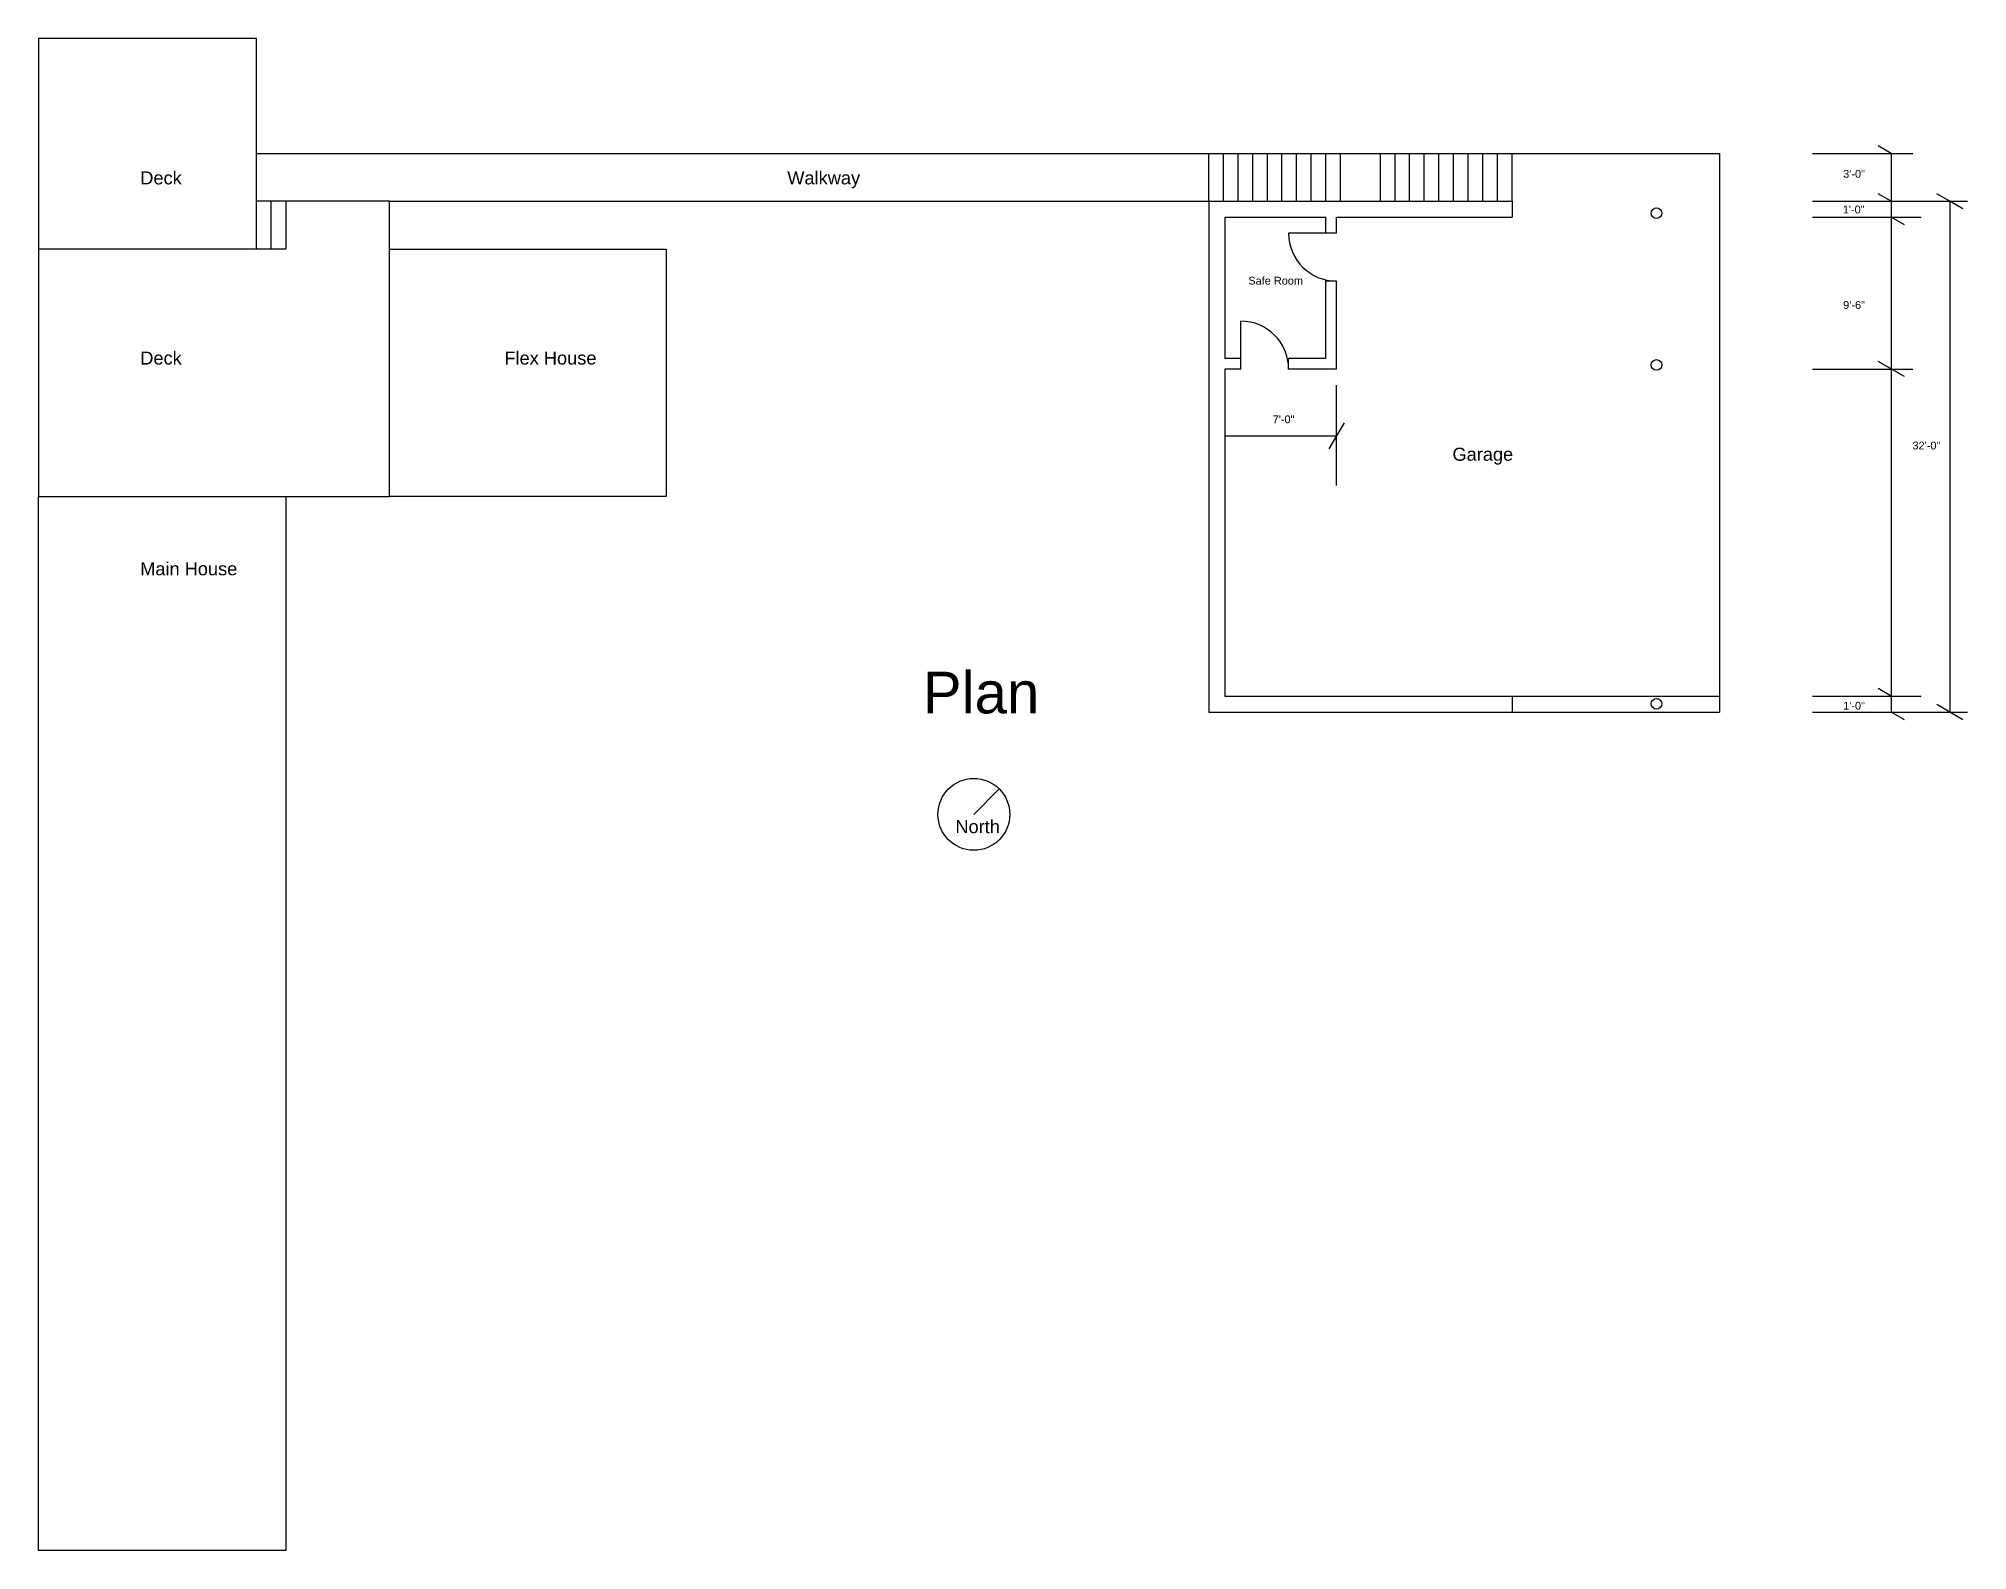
# Model space of a CAD drawing. Header units: inches. Extents: x -2 to 3443, y 0 to 2222.
# Drawn here: x 311 to 1762, y 0 to 1136 of the extents above; entities that cross this region are included whole.
import ezdxf

# ---------------------------------------------------------------- set-up
doc = ezdxf.new("R2010")
doc.units = ezdxf.units.IN
doc.header["$MEASUREMENT"] = 0
doc.layers.add('deck', color=253, linetype='Continuous')
doc.layers.add('dims', color=252, linetype='Continuous')
doc.styles.get("Standard").update_dxf_attribs({"font": 'arial.ttf'})

msp = doc.modelspace()

# ---------------------------------------------------------------- texts
for s, height, p in [('Deck', 9.8, (387.8, 1026.8)), ('Walkway', 9.8, (874.3, 1026.8)), ('3\'-0"', 5.88, (1668.3, 1031.8)), ('1\'-0"', 5.88, (1668, 1005)), ('Safe Room', 5.88, (1221, 951.5)), ('9\'-6"', 5.88, (1668.3, 933.2)), ('Deck', 9.8, (387.8, 891.4)), ('Flex House', 9.8, (661.6, 891.4)), ('7\'-0"', 5.88, (1239.3, 847.3)), ('Garage', 9.8, (1374.5, 819.1)), ('32\'-0"', 5.88, (1720.4, 827.6)), ('Main House', 9.8, (387.7, 733)), ('Plan', 31.35, (976.2, 629.2)), ('1\'-0"', 5.88, (1668.3, 632)), ('North', 9.8, (1000.7, 539.2))]:
    msp.add_text(s, height=height).set_placement(p)

# ---------------------------------------------------------------- linework, layer by layer
for p, q in [((575.3, 978.1), (575.3, 1014.1)), ((1191.3, 1014.1), (1191.3, 630.1)), ((1191.3, 1014.1), (1419.3, 1014.1)), ((1203.3, 1002.1), (1203.3, 896)), ((1203.3, 1002.1), (1279.3, 1002.1)), ((1279.3, 990.1), (1279.3, 1002.1)), ((1287.3, 990.1), (1287.3, 1002.1)), ((1287.3, 1002.1), (1419.3, 1002.1)), ((1419.3, 1014.1), (1419.3, 1002.1)), ((1287.3, 990.1), (1251.3, 990.1)), ((1279.3, 896), (1279.3, 955)), ((1287.3, 954.1), (1279.3, 954.1)), ((1287.3, 888), (1287.3, 954.1)), ((1215.3, 888), (1215.3, 924)), ((1215.3, 896), (1203.3, 896)), ((1215.3, 888), (1203.3, 888)), ((1203.3, 888), (1203.3, 642.1)), ((1279.3, 896), (1251.3, 896)), ((1251.3, 888), (1251.3, 896)), ((1287.3, 888), (1251.3, 888)), ((1203.3, 642.1), (1575.3, 642.1)), ((1419.3, 642.1), (1419.3, 630.1)), ((1575.3, 642.1), (1575.3, 630.1)), ((1191.3, 630.1), (1575.3, 630.1)), ((1014.6, 553.3), (1033.7, 572.4))]:
    msp.add_line(p, q)
for points in [[(575.3, 978.1), (783.3, 978.1), (783.3, 792.1), (575.3, 792.1), (575.3, 978.1)], [(311.3, 0.1), (311.3, 792.1), (497.3, 792.1), (497.3, 0.1), (311.3, 0.1)]]:
    msp.add_lwpolyline(points)
for centre, radius in [((1527.9, 1005.2), 4), ((1527.9, 891.1), 4), ((1527.9, 636.4), 4), ((1014.6, 553.3), 27)]:
    msp.add_circle(centre, radius)
for centre, start, end in [((1287.3, 990.1), 180, 270), ((1215.3, 888), 0, 90)]:
    msp.add_arc(centre, 36, start, end)
at = {"layer": 'deck'}
for p, q in [((475.3, 1136.4), (311.3, 1136.4)), ((311.3, 1136.4), (311.3, 978.1)), ((475.3, 1050.1), (475.3, 1136.4)), ((475.3, 1014.1), (475.3, 1050.1)), ((475.3, 1050.1), (1575.3, 1050.1)), ((1191.3, 1014.1), (1191.3, 1050.1)), ((1202.3, 1014.1), (1202.3, 1050.1)), ((1213.3, 1014.1), (1213.3, 1050.1)), ((1224.3, 1014.1), (1224.3, 1050.1)), ((1235.3, 1014.1), (1235.3, 1050.1)), ((1246.3, 1014.1), (1246.3, 1050.1)), ((1257.3, 1014.1), (1257.3, 1050.1)), ((1268.3, 1014.1), (1268.3, 1050.1)), ((1279.3, 1014.1), (1279.3, 1050.1)), ((1290.3, 1014.1), (1290.3, 1050.1)), ((1320.3, 1014.1), (1320.3, 1050.1)), ((1331.3, 1014.1), (1331.3, 1050.1)), ((1342.3, 1014.1), (1342.3, 1050.1)), ((1353.3, 1014.1), (1353.3, 1050.1)), ((1364.3, 1014.1), (1364.3, 1050.1)), ((1375.3, 1014.1), (1375.3, 1050.1)), ((1386.3, 1014.1), (1386.3, 1050.1)), ((1397.3, 1014.1), (1397.3, 1050.1)), ((1408.3, 1014.1), (1408.3, 1050.1)), ((1419.3, 1014.1), (1419.3, 1050.1)), ((1575.3, 1050.1), (1575.3, 642.1)), ((475.3, 978.1), (475.3, 1014.1)), ((497.3, 1014.1), (475.3, 1014.1)), ((486.3, 978.1), (486.3, 1014.1)), ((575.3, 1014.1), (1419.3, 1014.1))]:
    msp.add_line(p, q, dxfattribs=at)
msp.add_lwpolyline([(497.3, 1014.1), (497.3, 978.1), (311.3, 978.1), (311.3, 792.1), (575.3, 792.1), (575.3, 1014.1), (497.3, 1014.1)], dxfattribs=at)
at = {"layer": 'dims'}
for p, q in [((1645.1, 1050.1), (1720.6, 1050.1)), ((1704.5, 1050.1), (1694.7, 1055.8)), ((1704.5, 1050.1), (1704.5, 630.1)), ((1704.5, 1014.1), (1694.7, 1019.8)), ((1748.4, 1014.1), (1738.6, 1019.8)), ((1645.1, 1014.1), (1761.7, 1014.1)), ((1645.1, 1002.1), (1726.9, 1002.1)), ((1714.3, 996.4), (1704.5, 1002.1)), ((1748.4, 1014.1), (1748.4, 630.1)), ((1758.2, 1008.4), (1748.4, 1014.1)), ((1645.1, 888), (1720.6, 888)), ((1714.3, 882.3), (1694.7, 893.7)), ((1287.3, 800.6), (1287.3, 876)), ((1293, 847.6), (1281.6, 828)), ((1203.3, 837.8), (1287.3, 837.8)), ((1645.1, 642.1), (1726.9, 642.1)), ((1704.5, 642.1), (1694.7, 647.8)), ((1645.1, 630.1), (1761.7, 630.1)), ((1714.3, 624.4), (1704.5, 630.1)), ((1748.4, 630.1), (1738.6, 635.8)), ((1758.2, 624.4), (1748.4, 630.1))]:
    msp.add_line(p, q, dxfattribs=at)

msp.set_redraw_order([(e.dxf.handle, doc.entitydb.next_handle()) for e in msp.query("TEXT MTEXT ATTDEF DIMENSION ARC_DIMENSION")])  # texts and dimensions are drawn at this point

doc.saveas('drawing.dxf')
